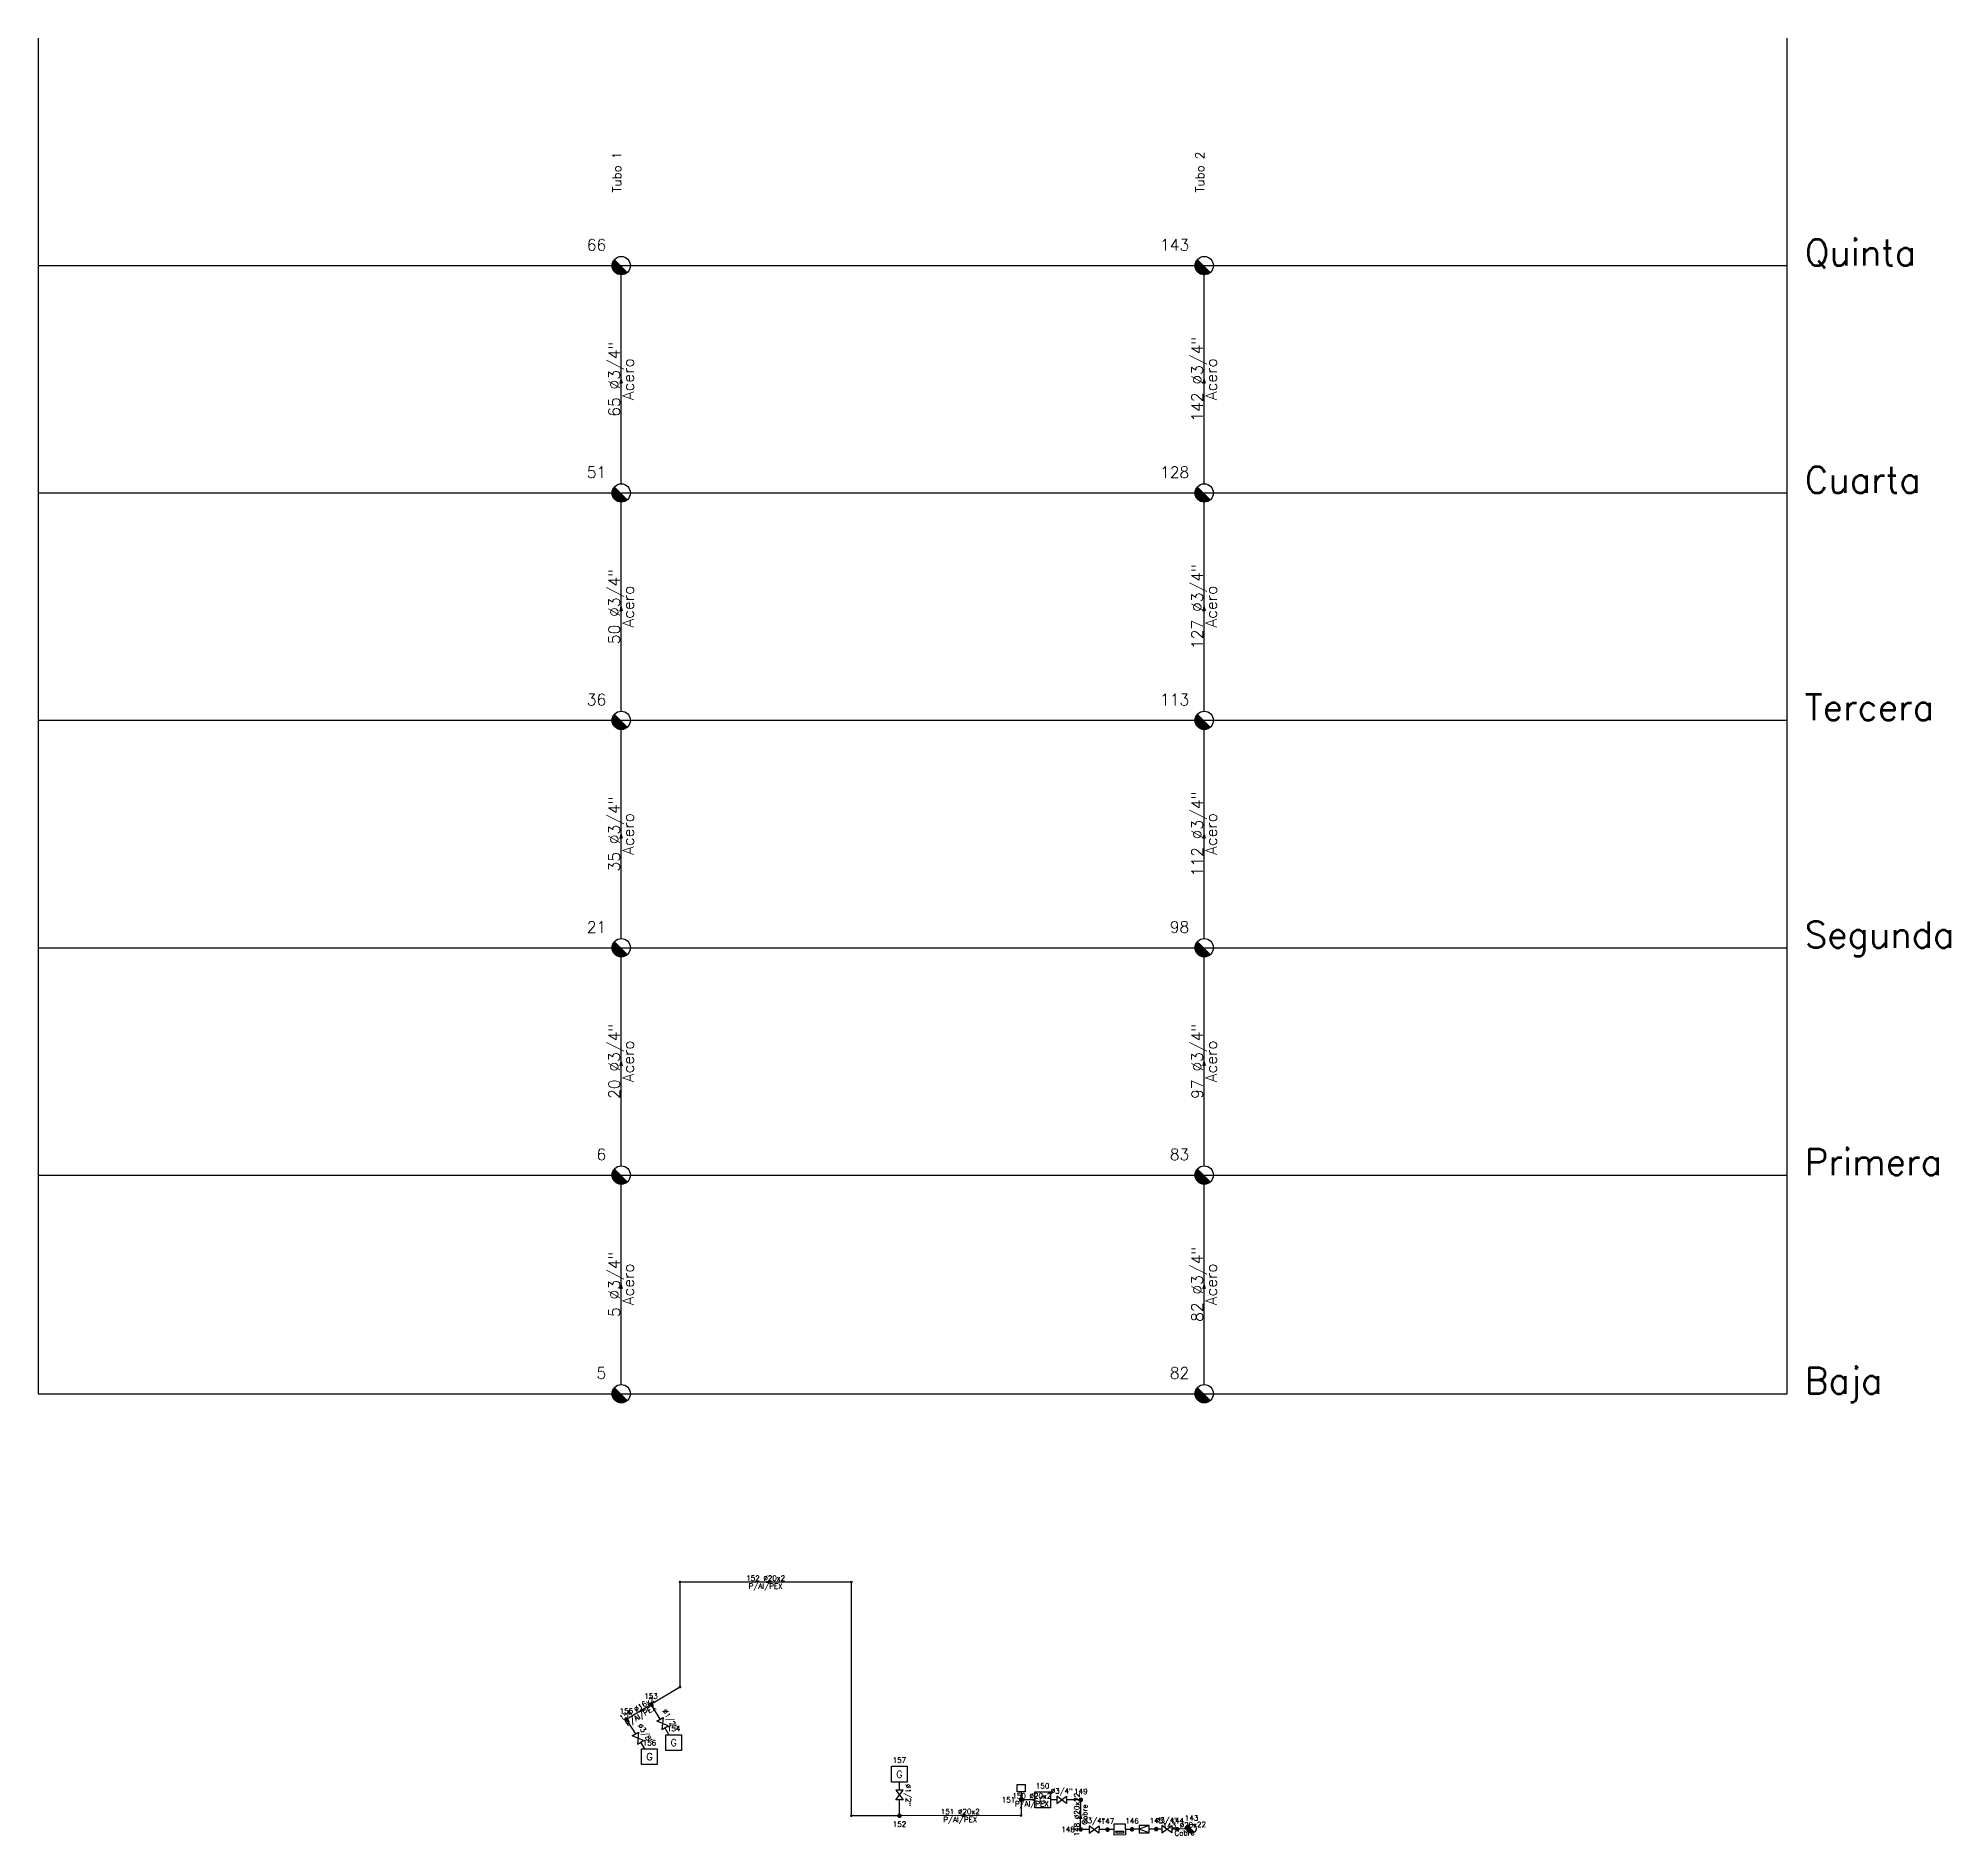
# Model space of a CAD drawing. Extents: x 13.1 to 35, y -9.6 to 85.5.
# Drawn here: x 13.11 to 34.97, y 64.97 to 85.53 of the extents above; entities that cross this region are included whole.
import ezdxf
from ezdxf.enums import TextEntityAlignment as Align

# ---------------------------------------------------------------- set-up
doc = ezdxf.new("R2010")
doc.units = 0
doc.header["$LTSCALE"] = 0.5
doc.layers.get('0').update_dxf_attribs({"linetype": 'CONTINUOUS'})
for name, color, linetype in [('TEXTO_NUDOS', 7, 'CONTINUOUS'), ('TEXTO_RAMAS', 7, 'CONTINUOUS'), ('UNIFILAR', 7, 'CONTINUOUS')]:
    doc.layers.add(name, color=color, linetype=linetype)
doc.styles.add('ROMANS', font='Romans', dxfattribs={"height": 2.5})

msp = doc.modelspace()

# ---------------------------------------------------------------- texts
at = {"color": 7, "linetype": 'CONTINUOUS', "style": 'ROMANS'}
for s, p in [('Tubo 1', (19.777847, 83.760753)), ('Tubo 2', (26.444514, 83.760753))]:
    msp.add_text(s, height=0.1, rotation=90, dxfattribs=at).set_placement(p)
for s, p in [('Quinta', (33.311181, 82.926057)), ('Cuarta', (33.311181, 80.326057)), ('Tercera', (33.311181, 77.726057)), ('Segunda', (33.311181, 75.126057)), ('Primera', (33.311181, 72.526057)), ('Baja', (33.311181, 70.026057))]:
    msp.add_text(s, height=0.3, dxfattribs=at).set_placement(p)
at = {"layer": 'TEXTO_NUDOS', "color": 30, "linetype": 'CONTINUOUS', "style": 'ROMANS'}
for s, p in [('66', (19.606597, 83.097307)), ('143', (26.273264, 83.097307)), ('51', (19.606597, 80.497307)), ('128', (26.273264, 80.497307)), ('36', (19.606597, 77.897307)), ('113', (26.273264, 77.897307)), ('21', (19.606597, 75.297307)), ('98', (26.273264, 75.297307)), ('6', (19.606597, 72.697307)), ('83', (26.273264, 72.697307)), ('5', (19.606597, 70.197307)), ('82', (26.273264, 70.197307))]:
    msp.add_text(s, height=0.13, dxfattribs=at).set_placement(p, align=Align.RIGHT)
for s, p in [('153', (20.11881, 66.537673)), ('155', (19.83679, 66.366311)), ('156', (20.100616, 66.003611)), ('154', (20.377571, 66.166151)), ('157', (22.958396, 65.80492)), ('150', (24.595532, 65.511057)), ('149', (25.033446, 65.447985)), ('147', (25.33897, 65.107376)), ('146', (25.618843, 65.110672)), ('145', (25.896247, 65.112852)), ('144', (26.135863, 65.112062)), ('143', (26.299771, 65.143557))]:
    msp.add_text(s, height=0.06, dxfattribs=at).set_placement(p, align=Align.CENTER)
for s, p in [('151', (24.284331, 65.381057)), ('148', (24.965092, 65.04345))]:
    msp.add_text(s, height=0.06, dxfattribs=at).set_placement(p, align=Align.MIDDLE_RIGHT)
msp.add_text('152', height=0.06, dxfattribs=at).set_placement((22.959771, 65.133535), align=Align.TOP_CENTER)
at = {"layer": 'TEXTO_RAMAS', "color": 30, "linetype": 'CONTINUOUS', "style": 'ROMANS'}
for s, height, rotation, p in [('65 Ø3/4"', 0.13, 90, (19.762847, 81.626057)), ('142 Ø3/4"', 0.13, 90, (26.429514, 81.626057)), ('50 Ø3/4"', 0.13, 90, (19.762847, 79.026057)), ('127 Ø3/4"', 0.13, 90, (26.429514, 79.026057)), ('35 Ø3/4"', 0.13, 90, (19.762847, 76.426057)), ('112 Ø3/4"', 0.13, 90, (26.429514, 76.426057)), ('20 Ø3/4"', 0.13, 90, (19.762847, 73.826057)), ('97 Ø3/4"', 0.13, 90, (26.429514, 73.826057)), ('5 Ø3/4"', 0.13, 90, (19.762847, 71.276057)), ('82 Ø3/4"', 0.13, 90, (26.429514, 71.276057)), ('154 Ø16x2', 0.06, 31.283907, (19.970011, 66.398561)), ('Ø3/8"', 0.06, 301.743256, (20.029295, 66.124322)), ('Ø1/2"', 0.06, 300.730759, (20.309435, 66.290196)), ('Ø1/2"', 0.06, 270.165788, (23.030333, 65.437559)), ('Ø3/4"', 0.06, 0.088708, (24.814379, 65.452646)), ('148 Ø20x22', 0.06, 89.643509, (25.017394, 65.212685)), ('151 Ø20x2', 0.06, 0.137459, (23.655123, 65.216453)), ('Ø3/4"', 0.06, 359.567205, (25.185694, 65.113536)), ('Ø3/4"', 0.06, 359.811089, (26.01629, 65.117456)), ('143 Ø20x22', 0.06, 1.832804, (26.217337, 65.063426))]:
    msp.add_text(s, height=height, rotation=rotation, dxfattribs=at).set_placement(p, align=Align.CENTER)
for s, height, rotation, p in [('Acero', 0.13, 90, (19.792847, 81.626057)), ('Acero', 0.13, 90, (26.459514, 81.626057)), ('Acero', 0.13, 90, (19.792847, 79.026057)), ('Acero', 0.13, 90, (26.459514, 79.026057)), ('Acero', 0.13, 90, (19.792847, 76.426057)), ('Acero', 0.13, 90, (26.459514, 76.426057)), ('Acero', 0.13, 90, (19.792847, 73.826057)), ('Acero', 0.13, 90, (26.459514, 73.826057)), ('Acero', 0.13, 90, (19.792847, 71.276057)), ('Acero', 0.13, 90, (26.459514, 71.276057)), ('P/Al/PEX', 0.06, 31.283907, (19.985589, 66.372923)), ('P/Al/PEX', 0.06, 0.137459, (23.655195, 65.186453)), ('Cobre', 0.06, 89.643509, (25.047394, 65.212499)), ('Cobre', 0.06, 1.832804, (26.218297, 65.033442))]:
    msp.add_text(s, height=height, rotation=rotation, dxfattribs=at).set_placement(p, align=Align.TOP_CENTER)
for s, p in [('152 Ø20x2', (21.429771, 67.886057)), ('150 Ø20x2', (24.473031, 65.396057))]:
    msp.add_text(s, height=0.06, dxfattribs=at).set_placement(p, align=Align.CENTER)
for p in [(21.429771, 67.856057), (24.473031, 65.366057)]:
    msp.add_text('P/Al/PEX', height=0.06, dxfattribs=at).set_placement(p, align=Align.TOP_CENTER)

# ---------------------------------------------------------------- blocks, each defined once
blk = doc.blocks.new('CONEXION_PLANTAS_GAS')
at = {"color": 0, "linetype": 'CONTINUOUS'}
blk.add_circle((-0.004736, -0.005671), 1.5, dxfattribs=at)
for points in [[(-1.499779, 0.11617), (-1.504474, -0.033694), (0.363297, -1.459821), (0.216286, -1.489298)], [(-1.480147, 0.264817), (-1.499779, 0.11617), (0.506632, -1.415814), (0.363297, -1.459821)], [(-1.445772, 0.410761), (-1.480147, 0.264817), (0.644856, -1.357718), (0.506632, -1.415814)], [(-1.396999, 0.552544), (-1.445772, 0.410761), (0.77659, -1.286112), (0.644856, -1.357718)], [(-1.334315, 0.688749), (-1.396999, 0.552544), (0.900518, -1.201713), (0.77659, -1.286112)], [(-1.258346, 0.818016), (-1.334315, 0.688749), (1.0154, -1.105363), (0.900518, -1.201713)], [(-1.169852, 0.939054), (-1.258346, 0.818016), (1.047775, -1.074419), (1.0154, -1.105363)], [(-1.069716, 1.050651), (-1.169852, 0.939054), (-0.004736, -0.005671), (1.047775, -1.074419)], [(-1.504474, -0.033694), (-1.494184, -0.183278), (0.216286, -1.489298), (0.067066, -1.503952)], [(-1.494184, -0.183278), (-1.469012, -0.331087), (0.067066, -1.503952), (-0.082871, -1.503635)], [(-1.469012, -0.331087), (-1.429209, -0.475645), (-0.082871, -1.503635), (-0.232027, -1.488351)], [(-1.429209, -0.475645), (-1.375174, -0.615507), (-0.232027, -1.488351), (-0.378913, -1.458252)], [(-1.375174, -0.615507), (-1.307445, -0.749276), (-0.378913, -1.458252), (-0.52206, -1.41364)], [(-1.307445, -0.749276), (-1.226701, -0.875615), (-0.52206, -1.41364), (-0.660037, -1.35496)], [(-1.226701, -0.875615), (-1.133746, -0.993262), (-0.660037, -1.35496), (-0.791468, -1.282798)], [(-1.133746, -0.993262), (-1.029511, -1.101041), (-0.791468, -1.282798), (-0.915037, -1.197876)]]:
    blk.add_solid(points, dxfattribs=at)
blk = doc.blocks.new('NUDO_DERIVACION_GAS')
at = {"color": 0, "linetype": 'CONTINUOUS'}
for points in [[(-0.742494, 0.10584), (-0.749351, 0.031185), (-0.748721, -0.043781), (-0.749351, 0.031185)], [(-0.728219, 0.179437), (-0.742494, 0.10584), (-0.74061, -0.118309), (-0.748721, -0.043781)], [(-0.706667, 0.251241), (-0.728219, 0.179437), (-0.725099, -0.191656), (-0.74061, -0.118309)], [(-0.678054, 0.320535), (-0.706667, 0.251241), (-0.702343, -0.263087), (-0.725099, -0.191656)], [(-0.642667, 0.386626), (-0.678054, 0.320535), (-0.672569, -0.33189), (-0.702343, -0.263087)], [(-0.600858, 0.448854), (-0.642667, 0.386626), (-0.636075, -0.397377), (-0.672569, -0.33189)], [(-0.553045, 0.506597), (-0.600858, 0.448854), (-0.593226, -0.458893), (-0.636075, -0.397377)], [(-0.499707, 0.559279), (-0.553045, 0.506597), (-0.544449, -0.515825), (-0.593226, -0.458893)], [(-0.441376, 0.606372), (-0.499707, 0.559279), (-0.490233, -0.567602), (-0.544449, -0.515825)], [(-0.378635, 0.647407), (-0.441376, 0.606372), (-0.431118, -0.613708), (-0.490233, -0.567602)], [(-0.31211, 0.681973), (-0.378635, 0.647407), (-0.367696, -0.653682), (-0.431118, -0.613708)], [(-0.242467, 0.709725), (-0.31211, 0.681973), (-0.300599, -0.687124), (-0.367696, -0.653682)], [(-0.170402, 0.730386), (-0.242467, 0.709725), (-0.2305, -0.713702), (-0.300599, -0.687124)], [(-0.096633, 0.743749), (-0.170402, 0.730386), (-0.158097, -0.733148), (-0.2305, -0.713702)], [(-0.0219, 0.74968), (-0.096633, 0.743749), (-0.084114, -0.745268), (-0.158097, -0.733148)], [(0.053053, 0.748121), (-0.0219, 0.74968), (-0.009291, -0.749942), (-0.084114, -0.745268)], [(0.127475, 0.739087), (0.053053, 0.748121), (0.065624, -0.747123), (-0.009291, -0.749942)], [(0.200624, 0.722669), (0.127475, 0.739087), (0.139884, -0.736839), (0.065624, -0.747123)], [(0.271768, 0.699029), (0.200624, 0.722669), (0.212747, -0.719193), (0.139884, -0.736839)], [(0.340197, 0.668406), (0.271768, 0.699029), (0.283483, -0.694361), (0.212747, -0.719193)], [(0.405227, 0.631103), (0.340197, 0.668406), (0.351388, -0.662591), (0.283483, -0.694361)], [(0.466207, 0.587495), (0.405227, 0.631103), (0.415781, -0.624201), (0.351388, -0.662591)], [(0.52253, 0.538017), (0.466207, 0.587495), (0.47602, -0.579573), (0.415781, -0.624201)], [(0.573632, 0.483163), (0.52253, 0.538017), (0.531502, -0.529155), (0.47602, -0.579573)], [(0.619002, 0.423482), (0.573632, 0.483163), (0.581674, -0.47345), (0.531502, -0.529155)], [(0.658187, 0.359569), (0.619002, 0.423482), (0.626035, -0.413014), (0.581674, -0.47345)], [(0.690796, 0.292064), (0.658187, 0.359569), (0.66414, -0.348452), (0.626035, -0.413014)], [(0.716502, 0.22164), (0.690796, 0.292064), (0.695609, -0.280407), (0.66414, -0.348452)], [(0.73505, 0.149002), (0.716502, 0.22164), (0.720128, -0.209562), (0.695609, -0.280407)], [(0.746253, 0.074875), (0.73505, 0.149002), (0.737451, -0.136622), (0.720128, -0.209562)], [(0.75, 0), (0.746253, 0.074875), (0.747407, -0.062317), (0.737451, -0.136622)]]:
    blk.add_solid(points, dxfattribs=at)
blk = doc.blocks.new('APARATO_GAS')
at = {"color": 0, "linetype": 'CONTINUOUS'}
for p, q in [((-1.125, 1.125), (1.125, 1.125)), ((-1.125, -1.125), (-1.125, 1.125)), ((1.125, 1.125), (1.125, -1.125)), ((1.125, -1.125), (-1.125, -1.125))]:
    blk.add_line(p, q, dxfattribs=at)
at = {"color": 0, "linetype": 'CONTINUOUS', "style": 'ROMANS'}
blk.add_text('G', height=1, dxfattribs=at).set_placement((0, -0.5), align=Align.CENTER)
blk = doc.blocks.new('NUDO_PASO_GAS')
at = {"color": 0, "linetype": 'CONTINUOUS'}
for points in [[(-0.742494, 0.10584), (-0.749351, 0.031185), (-0.748721, -0.043781), (-0.749351, 0.031185)], [(-0.728219, 0.179437), (-0.742494, 0.10584), (-0.74061, -0.118309), (-0.748721, -0.043781)], [(-0.706667, 0.251241), (-0.728219, 0.179437), (-0.725099, -0.191656), (-0.74061, -0.118309)], [(-0.678054, 0.320535), (-0.706667, 0.251241), (-0.702343, -0.263087), (-0.725099, -0.191656)], [(-0.642667, 0.386626), (-0.678054, 0.320535), (-0.672569, -0.33189), (-0.702343, -0.263087)], [(-0.600858, 0.448854), (-0.642667, 0.386626), (-0.636075, -0.397377), (-0.672569, -0.33189)], [(-0.553045, 0.506597), (-0.600858, 0.448854), (-0.593226, -0.458893), (-0.636075, -0.397377)], [(-0.499707, 0.559279), (-0.553045, 0.506597), (-0.544449, -0.515825), (-0.593226, -0.458893)], [(-0.441376, 0.606372), (-0.499707, 0.559279), (-0.490233, -0.567602), (-0.544449, -0.515825)], [(-0.378635, 0.647407), (-0.441376, 0.606372), (-0.431118, -0.613708), (-0.490233, -0.567602)], [(-0.31211, 0.681973), (-0.378635, 0.647407), (-0.367696, -0.653682), (-0.431118, -0.613708)], [(-0.242467, 0.709725), (-0.31211, 0.681973), (-0.300599, -0.687124), (-0.367696, -0.653682)], [(-0.170402, 0.730386), (-0.242467, 0.709725), (-0.2305, -0.713702), (-0.300599, -0.687124)], [(-0.096633, 0.743749), (-0.170402, 0.730386), (-0.158097, -0.733148), (-0.2305, -0.713702)], [(-0.0219, 0.74968), (-0.096633, 0.743749), (-0.084114, -0.745268), (-0.158097, -0.733148)], [(0.053053, 0.748121), (-0.0219, 0.74968), (-0.009291, -0.749942), (-0.084114, -0.745268)], [(0.127475, 0.739087), (0.053053, 0.748121), (0.065624, -0.747123), (-0.009291, -0.749942)], [(0.200624, 0.722669), (0.127475, 0.739087), (0.139884, -0.736839), (0.065624, -0.747123)], [(0.271768, 0.699029), (0.200624, 0.722669), (0.212747, -0.719193), (0.139884, -0.736839)], [(0.340197, 0.668406), (0.271768, 0.699029), (0.283483, -0.694361), (0.212747, -0.719193)], [(0.405227, 0.631103), (0.340197, 0.668406), (0.351388, -0.662591), (0.283483, -0.694361)], [(0.466207, 0.587495), (0.405227, 0.631103), (0.415781, -0.624201), (0.351388, -0.662591)], [(0.52253, 0.538017), (0.466207, 0.587495), (0.47602, -0.579573), (0.415781, -0.624201)], [(0.573632, 0.483163), (0.52253, 0.538017), (0.531502, -0.529155), (0.47602, -0.579573)], [(0.619002, 0.423482), (0.573632, 0.483163), (0.581674, -0.47345), (0.531502, -0.529155)], [(0.658187, 0.359569), (0.619002, 0.423482), (0.626035, -0.413014), (0.581674, -0.47345)], [(0.690796, 0.292064), (0.658187, 0.359569), (0.66414, -0.348452), (0.626035, -0.413014)], [(0.716502, 0.22164), (0.690796, 0.292064), (0.695609, -0.280407), (0.66414, -0.348452)], [(0.73505, 0.149002), (0.716502, 0.22164), (0.720128, -0.209562), (0.695609, -0.280407)], [(0.746253, 0.074875), (0.73505, 0.149002), (0.737451, -0.136622), (0.720128, -0.209562)], [(0.75, 0), (0.746253, 0.074875), (0.747407, -0.062317), (0.737451, -0.136622)]]:
    blk.add_solid(points, dxfattribs=at)
blk = doc.blocks.new('TOMA_PRESION_GAS')
at = {"color": 0, "linetype": 'CONTINUOUS'}
for p, q in [((-0.046683, 0.093739), (-0.046683, 0.17616)), ((-0.046683, 0.17616), (0.046683, 0.17616)), ((0.046683, 0.093739), (-0.046683, 0.093739)), ((0, 0.093739), (0, 0.0262)), ((0.046683, 0.17616), (0.046683, 0.093739))]:
    blk.add_line(p, q, dxfattribs=at)
for points in [[(-0.025977, 0.003703), (-0.026217, 0.001091), (-0.026195, -0.001532), (-0.026217, 0.001091)], [(-0.025477, 0.006278), (-0.025977, 0.003703), (-0.025911, -0.004139), (-0.026195, -0.001532)], [(-0.024723, 0.00879), (-0.025477, 0.006278), (-0.025368, -0.006705), (-0.025911, -0.004139)], [(-0.023722, 0.011214), (-0.024723, 0.00879), (-0.024572, -0.009204), (-0.025368, -0.006705)], [(-0.022484, 0.013526), (-0.023722, 0.011214), (-0.02353, -0.011611), (-0.024572, -0.009204)], [(-0.021021, 0.015704), (-0.022484, 0.013526), (-0.022254, -0.013903), (-0.02353, -0.011611)], [(-0.019349, 0.017724), (-0.021021, 0.015704), (-0.020754, -0.016055), (-0.022254, -0.013903)], [(-0.017483, 0.019567), (-0.019349, 0.017724), (-0.019048, -0.018047), (-0.020754, -0.016055)], [(-0.015442, 0.021214), (-0.017483, 0.019567), (-0.017151, -0.019858), (-0.019048, -0.018047)], [(-0.013247, 0.02265), (-0.015442, 0.021214), (-0.015083, -0.021471), (-0.017151, -0.019858)], [(-0.010919, 0.023859), (-0.013247, 0.02265), (-0.012864, -0.02287), (-0.015083, -0.021471)], [(-0.008483, 0.02483), (-0.010919, 0.023859), (-0.010517, -0.02404), (-0.012864, -0.02287)], [(-0.005962, 0.025553), (-0.008483, 0.02483), (-0.008064, -0.024969), (-0.010517, -0.02404)], [(-0.003381, 0.026021), (-0.005962, 0.025553), (-0.005531, -0.02565), (-0.008064, -0.024969)], [(-0.000766, 0.026228), (-0.003381, 0.026021), (-0.002943, -0.026074), (-0.005531, -0.02565)], [(0.001856, 0.026174), (-0.000766, 0.026228), (-0.000325, -0.026237), (-0.002943, -0.026074)], [(0.00446, 0.025858), (0.001856, 0.026174), (0.002296, -0.026139), (-0.000325, -0.026237)], [(0.007019, 0.025283), (0.00446, 0.025858), (0.004894, -0.025779), (0.002296, -0.026139)], [(0.009508, 0.024456), (0.007019, 0.025283), (0.007443, -0.025162), (0.004894, -0.025779)], [(0.011902, 0.023385), (0.009508, 0.024456), (0.009918, -0.024293), (0.007443, -0.025162)], [(0.014177, 0.02208), (0.011902, 0.023385), (0.012294, -0.023181), (0.009918, -0.024293)], [(0.016311, 0.020554), (0.014177, 0.02208), (0.014546, -0.021838), (0.012294, -0.023181)], [(0.018281, 0.018823), (0.016311, 0.020554), (0.016654, -0.020277), (0.014546, -0.021838)], [(0.020069, 0.016904), (0.018281, 0.018823), (0.018595, -0.018513), (0.016654, -0.020277)], [(0.021656, 0.014816), (0.020069, 0.016904), (0.02035, -0.016564), (0.018595, -0.018513)], [(0.023027, 0.01258), (0.021656, 0.014816), (0.021902, -0.01445), (0.02035, -0.016564)], [(0.024168, 0.010218), (0.023027, 0.01258), (0.023235, -0.012191), (0.021902, -0.01445)], [(0.025067, 0.007754), (0.024168, 0.010218), (0.024336, -0.00981), (0.023235, -0.012191)], [(0.025716, 0.005213), (0.025067, 0.007754), (0.025194, -0.007332), (0.024336, -0.00981)], [(0.026108, 0.00262), (0.025716, 0.005213), (0.0258, -0.00478), (0.025194, -0.007332)], [(0.026239, 0), (0.026108, 0.00262), (0.026149, -0.00218), (0.0258, -0.00478)]]:
    blk.add_solid(points, dxfattribs=at)
blk = doc.blocks.new('LLAVE_PASO_GAS')
at = {"color": 0, "linetype": 'CONTINUOUS'}
for p, q in [((-1.5, 1.125), (1.5, -1.125)), ((1.5, 1.125), (-1.5, -1.125)), ((-1.5, -1.125), (-1.5, 1.125)), ((1.5, -1.125), (1.5, 1.125))]:
    blk.add_line(p, q, dxfattribs=at)
blk = doc.blocks.new('VALVULA_REG_PRESION_GAS')
at = {"color": 0, "linetype": 'CONTINUOUS'}
for p, q in [((-1.50002, 1.125), (1.49998, 0)), ((1.49998, 1.125), (-1.50002, 1.125)), ((-1.50002, 1.125), (-1.50002, -1.125)), ((-1.50002, -1.125), (1.49998, 0)), ((1.49998, -1.125), (1.49998, 1.125)), ((-1.50002, -1.125), (1.49998, -1.125))]:
    blk.add_line(p, q, dxfattribs=at)
blk = doc.blocks.new('CONTADOR_GAS')
at = {"color": 0, "linetype": 'CONTINUOUS'}
for p, q in [((-1.125, 1.125), (1.125, 1.125)), ((-1.125, -1.125), (-1.125, 1.125)), ((-0.775, 0.775), (0.775, 0.775)), ((-0.775, 0.367113), (-0.775, 0.775)), ((0.775, 0.367113), (-0.775, 0.367113)), ((0.775, 0.775), (0.775, 0.367113)), ((1.125, 1.125), (1.125, -1.125)), ((1.125, -1.125), (-1.125, -1.125))]:
    blk.add_line(p, q, dxfattribs=at)

# ---------------------------------------------------------------- linework, layer by layer
at = {"color": 7, "linetype": 'CONTINUOUS'}
for p, q in [((13.111181, 85.526057), (13.111181, 82.926057)), ((33.111181, 82.926057), (33.111181, 85.526057)), ((13.111181, 82.926057), (13.111181, 80.326057)), ((13.111181, 82.926057), (33.111181, 82.926057)), ((33.111181, 80.326057), (33.111181, 82.926057)), ((13.111181, 80.326057), (13.111181, 77.726057)), ((13.111181, 80.326057), (33.111181, 80.326057)), ((33.111181, 77.726057), (33.111181, 80.326057)), ((13.111181, 77.726057), (13.111181, 75.126057)), ((13.111181, 77.726057), (33.111181, 77.726057)), ((33.111181, 75.126057), (33.111181, 77.726057)), ((13.111181, 75.126057), (13.111181, 72.526057)), ((13.111181, 75.126057), (33.111181, 75.126057)), ((33.111181, 72.526057), (33.111181, 75.126057)), ((13.111181, 72.526057), (13.111181, 70.026057)), ((13.111181, 72.526057), (33.111181, 72.526057)), ((33.111181, 70.026057), (33.111181, 72.526057)), ((13.111181, 70.026057), (33.111181, 70.026057))]:
    msp.add_line(p, q, dxfattribs=at)
at = {"layer": 'UNIFILAR', "color": 30, "linetype": 'CONTINUOUS'}
for p, q in [((19.777847, 80.431057), (19.777847, 82.821057)), ((26.444514, 80.431057), (26.444514, 82.821057)), ((19.763847, 81.576057), (19.777847, 81.626057)), ((19.791847, 81.576057), (19.777847, 81.626057)), ((26.430514, 81.576057), (26.444514, 81.626057)), ((26.458514, 81.576057), (26.444514, 81.626057)), ((19.777847, 77.831057), (19.777847, 80.221057)), ((26.444514, 77.831057), (26.444514, 80.221057)), ((19.763847, 78.976057), (19.777847, 79.026057)), ((19.791847, 78.976057), (19.777847, 79.026057)), ((26.430514, 78.976057), (26.444514, 79.026057)), ((26.458514, 78.976057), (26.444514, 79.026057)), ((19.777847, 75.231057), (19.777847, 77.621057)), ((26.444514, 75.231057), (26.444514, 77.621057)), ((19.763847, 76.376057), (19.777847, 76.426057)), ((19.791847, 76.376057), (19.777847, 76.426057)), ((26.430514, 76.376057), (26.444514, 76.426057)), ((26.458514, 76.376057), (26.444514, 76.426057)), ((19.777847, 72.631057), (19.777847, 75.021057)), ((26.444514, 72.631057), (26.444514, 75.021057)), ((19.763847, 73.776057), (19.777847, 73.826057)), ((19.791847, 73.776057), (19.777847, 73.826057)), ((26.430514, 73.776057), (26.444514, 73.826057)), ((26.458514, 73.776057), (26.444514, 73.826057)), ((19.777847, 70.131057), (19.777847, 72.421057)), ((26.444514, 70.131057), (26.444514, 72.421057)), ((19.763847, 71.226057), (19.777847, 71.276057)), ((19.791847, 71.226057), (19.777847, 71.276057)), ((26.430514, 71.226057), (26.444514, 71.276057)), ((26.458514, 71.226057), (26.444514, 71.276057)), ((20.449771, 67.856057), (20.449771, 66.686057)), ((22.394771, 67.871057), (20.464771, 67.871057)), ((21.479771, 67.885057), (21.429771, 67.871057)), ((21.479771, 67.857057), (21.429771, 67.871057)), ((22.409771, 65.214938), (22.409771, 67.856057)), ((20.096376, 66.457792), (19.859224, 66.313692)), ((20.436927, 66.663309), (20.141287, 66.484981)), ((19.850601, 66.277737), (19.939109, 66.134672)), ((20.01326, 66.42367), (19.9778, 66.385742)), ((20.0278, 66.399741), (19.9778, 66.385742)), ((20.132224, 66.448859), (20.219446, 66.302138)), ((19.998297, 66.039), (20.044937, 65.963611)), ((20.276934, 66.205436), (20.324068, 66.126151)), ((22.958921, 65.493602), (22.958657, 65.58492)), ((22.959695, 65.226035), (22.959246, 65.381103)), ((24.505532, 65.381057), (24.376731, 65.381057)), ((24.523031, 65.395057), (24.473031, 65.381057)), ((24.523031, 65.367057), (24.473031, 65.381057)), ((24.758239, 65.381308), (24.685532, 65.381196)), ((25.007196, 65.381694), (24.870739, 65.381483)), ((22.933521, 65.199792), (22.424771, 65.199934)), ((24.335547, 65.203086), (22.986021, 65.199848)), ((23.705125, 65.215573), (23.655159, 65.201453)), ((23.705193, 65.187573), (23.655159, 65.201453)), ((24.350533, 65.354857), (24.350546, 65.218122)), ((25.018083, 65.16268), (25.032394, 65.212592)), ((25.031505, 65.069699), (25.033283, 65.355485)), ((25.046083, 65.162506), (25.032394, 65.212592)), ((25.128907, 65.042713), (25.057591, 65.043251)), ((25.312721, 65.041324), (25.241404, 65.041863)), ((25.415348, 65.042025), (25.365218, 65.041435)), ((25.592595, 65.044113), (25.542464, 65.043522)), ((25.701297, 65.04507), (25.645092, 65.044628)), ((25.869998, 65.046395), (25.813793, 65.045954)), ((25.959806, 65.046392), (25.922497, 65.046515)), ((26.109613, 65.045898), (26.072305, 65.046021)), ((26.247298, 65.049377), (26.1621, 65.046651)), ((26.267344, 65.064026), (26.217817, 65.048434)), ((26.268239, 65.03604), (26.217817, 65.048434))]:
    msp.add_line(p, q, dxfattribs=at)

# ---------------------------------------------------------------- block references
for name, p, xscale, yscale in [('CONEXION_PLANTAS_GAS', (19.777847, 82.926057), 0.07, 0.07), ('CONEXION_PLANTAS_GAS', (26.444514, 82.926057), 0.07, 0.07), ('CONEXION_PLANTAS_GAS', (19.777847, 80.326057), 0.07, 0.07), ('CONEXION_PLANTAS_GAS', (26.444514, 80.326057), 0.07, 0.07), ('CONEXION_PLANTAS_GAS', (19.777847, 77.726057), 0.07, 0.07), ('CONEXION_PLANTAS_GAS', (26.444514, 77.726057), 0.07, 0.07), ('CONEXION_PLANTAS_GAS', (19.777847, 75.126057), 0.07, 0.07), ('CONEXION_PLANTAS_GAS', (26.444514, 75.126057), 0.07, 0.07), ('CONEXION_PLANTAS_GAS', (19.777847, 72.526057), 0.07, 0.07), ('CONEXION_PLANTAS_GAS', (26.444514, 72.526057), 0.07, 0.07), ('CONEXION_PLANTAS_GAS', (19.777847, 70.026057), 0.07, 0.07), ('CONEXION_PLANTAS_GAS', (26.444514, 70.026057), 0.07, 0.07), ('NUDO_PASO_GAS', (20.449771, 67.871057), 0.02, 0.02), ('NUDO_PASO_GAS', (22.409771, 67.871057), 0.02, 0.02), ('NUDO_PASO_GAS', (20.449771, 66.671057), 0.02, 0.02), ('NUDO_DERIVACION_GAS', (20.11881, 66.471423), 0.035, 0.035), ('NUDO_DERIVACION_GAS', (19.83679, 66.300061), 0.035, 0.035), ('APARATO_GAS', (20.377571, 66.036151), 0.08, 0.08), ('APARATO_GAS', (20.100616, 65.873611), 0.08, 0.08), ('APARATO_GAS', (22.958396, 65.67492), 0.08, 0.08), ('APARATO_GAS', (24.595532, 65.381057), 0.08, 0.08), ('NUDO_DERIVACION_GAS', (25.033446, 65.381735), 0.035, 0.035), ('NUDO_PASO_GAS', (22.409771, 65.199938), 0.02, 0.02), ('NUDO_DERIVACION_GAS', (22.959771, 65.199785), 0.035, 0.035), ('NUDO_PASO_GAS', (24.350547, 65.203122), 0.02, 0.02), ('NUDO_DERIVACION_GAS', (25.031342, 65.04345), 0.035, 0.035), ('NUDO_DERIVACION_GAS', (25.33897, 65.041126), 0.035, 0.035), ('NUDO_DERIVACION_GAS', (25.618843, 65.044422), 0.035, 0.035), ('NUDO_DERIVACION_GAS', (25.896247, 65.046602), 0.035, 0.035), ('NUDO_DERIVACION_GAS', (26.135863, 65.045812), 0.035, 0.035), ('CONEXION_PLANTAS_GAS', (26.299771, 65.051057), 0.035, 0.035)]:
    msp.add_blockref(name, p, dxfattribs=dict(at, xscale=xscale, yscale=yscale))
for name, p, xscale, yscale, rotation in [('LLAVE_PASO_GAS', (20.24819, 66.253787), 0.0375, 0.0375, 300.730759), ('LLAVE_PASO_GAS', (19.968703, 66.086836), 0.0375, 0.0375, 301.743256), ('LLAVE_PASO_GAS', (22.959084, 65.437353), 0.0375, 0.0375, 90.165788), ('LLAVE_PASO_GAS', (24.814489, 65.381396), 0.0375, 0.0375, 180.088708), ('LLAVE_PASO_GAS', (25.185156, 65.042288), 0.0375, 0.0375, 179.567205), ('CONTADOR_GAS', (25.478906, 65.042774), 0.0565, 0.0565, 180.674776), ('VALVULA_REG_PRESION_GAS', (25.757545, 65.045512), 0.0375, 0.0375, 180.45019), ('LLAVE_PASO_GAS', (26.016055, 65.046207), 0.0375, 0.0375, 179.811089)]:
    msp.add_blockref(name, p, dxfattribs=dict(at, xscale=xscale, yscale=yscale, rotation=rotation))
msp.add_blockref('TOMA_PRESION_GAS', (24.350531, 65.381057), dxfattribs=at)

msp.set_redraw_order([(e.dxf.handle, doc.entitydb.next_handle()) for e in msp.query("TEXT MTEXT ATTDEF DIMENSION ARC_DIMENSION")])  # texts and dimensions are drawn at this point

doc.saveas('drawing.dxf')
